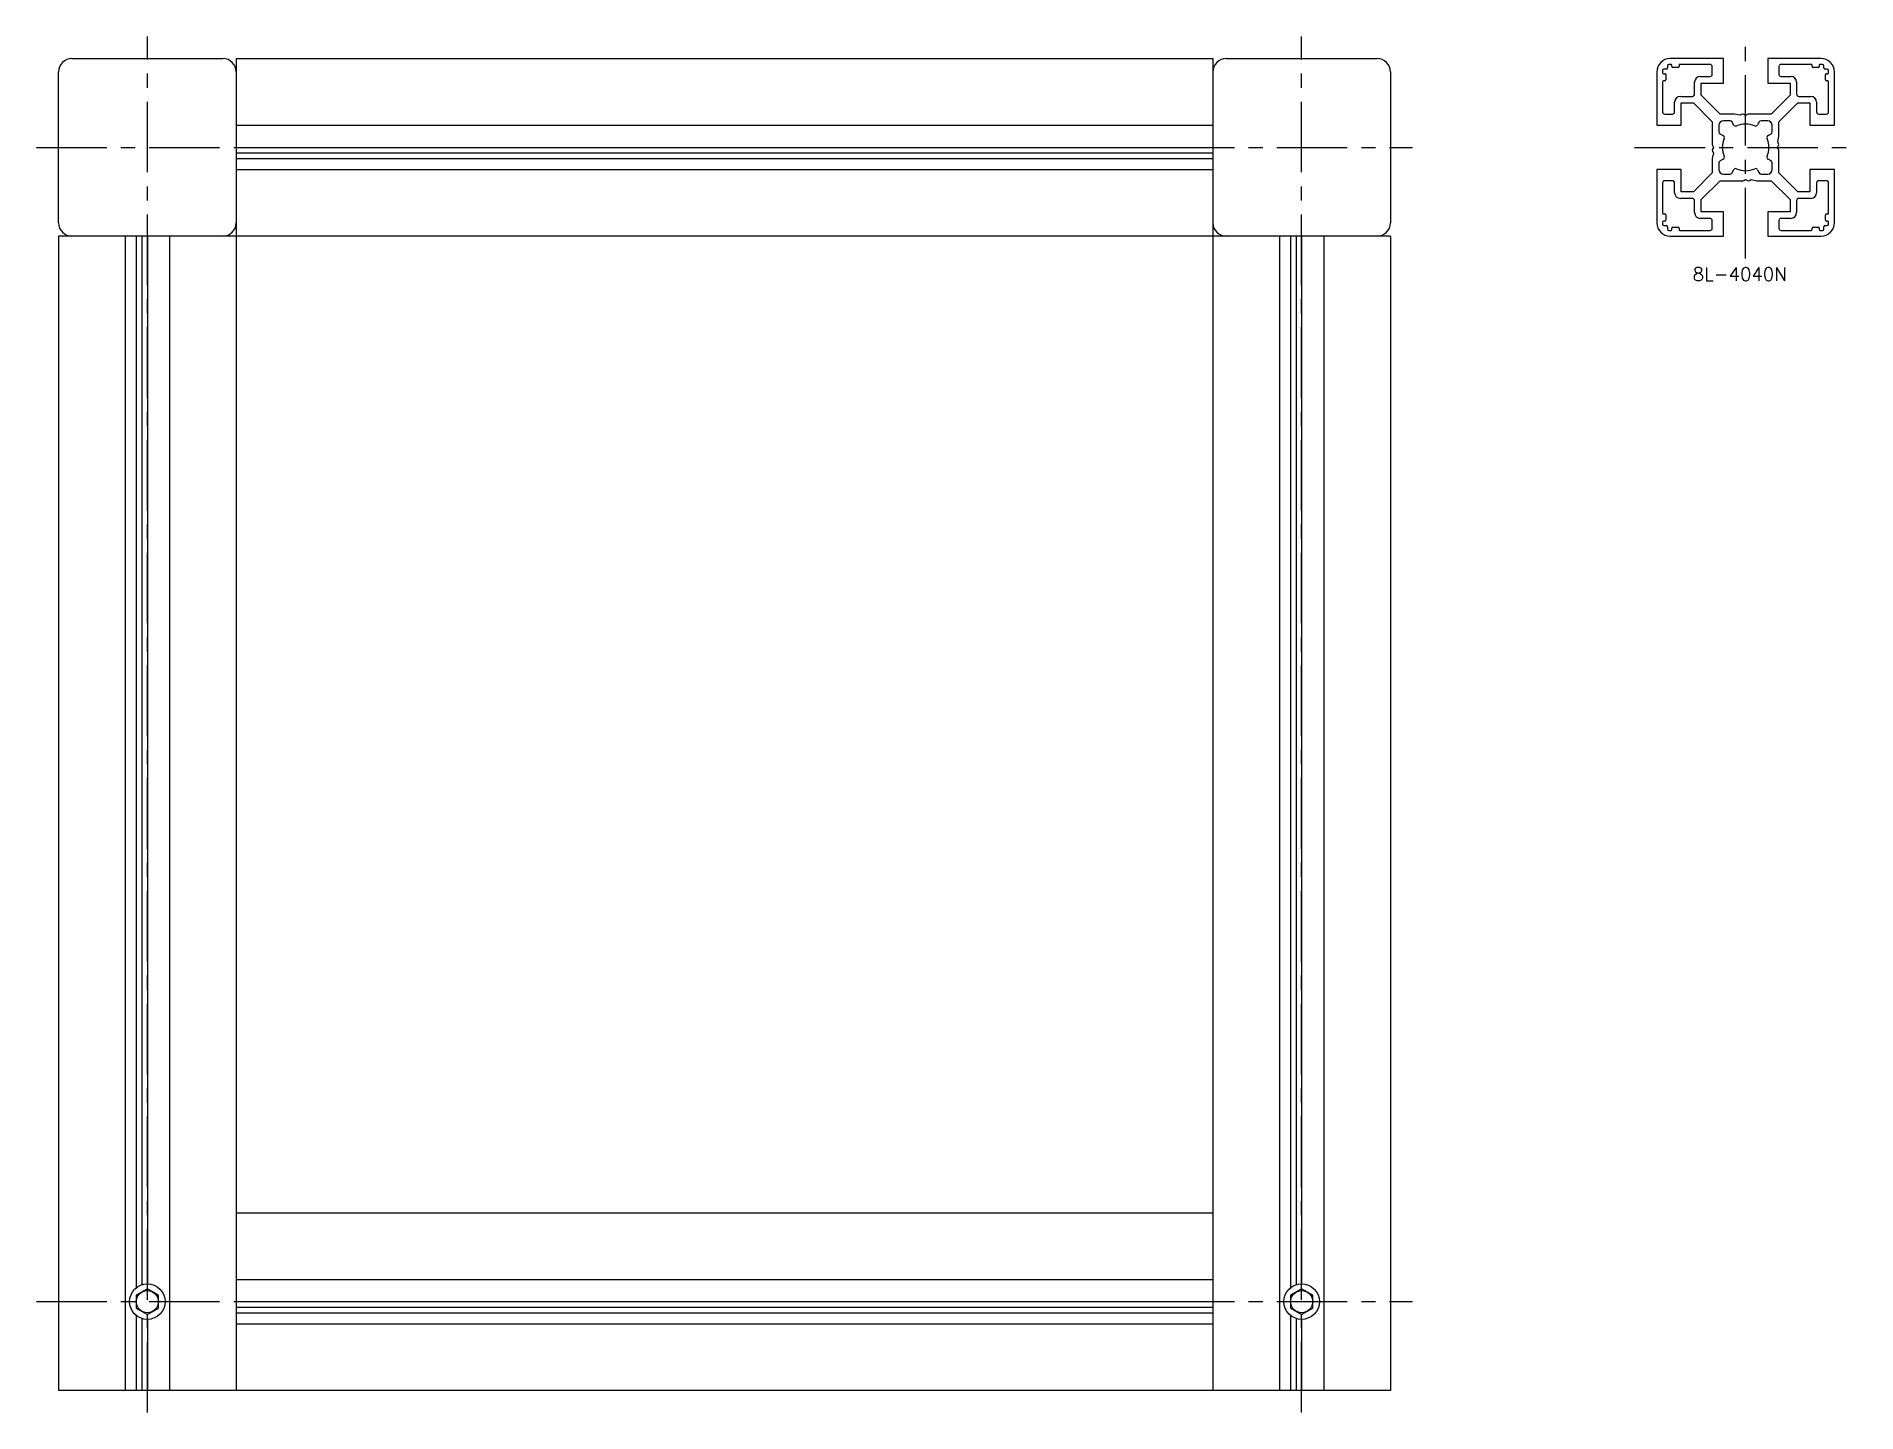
# Model space of a CAD drawing. Extents: x -5 to 1071, y -8 to 675.
# Drawn here: x 661 to 1071, y 5 to 315 of the extents above; entities that cross this region are included whole.
import ezdxf

# ---------------------------------------------------------------- set-up
doc = ezdxf.new("R2010")
doc.units = 0
doc.header["$LTSCALE"] = 0.5
doc.linetypes.add('CENTER', pattern=[50.8, 31.75, -6.35, 6.35, -6.35])
for name, color, linetype in [('MSM_CENTER', 1, 'CENTER'), ('MSM_CONTINUOUS', 7, 'CONTINUOUS'), ('MSM_PART_NUMBER', 7, 'CONTINUOUS')]:
    doc.layers.add(name, color=color, linetype=linetype)
doc.styles.get("Standard").update_dxf_attribs({"font": 'txt.shx', "height": 3, "bigfont": 'bigfont.shx'})

# ---------------------------------------------------------------- blocks, each defined once
blk = doc.blocks.new('*U10')
at = {"layer": 'MSM_PART_NUMBER'}
blk.add_text('8L-4040N', height=3, dxfattribs=at).set_placement((1034.07, 259.97))

msp = doc.modelspace()

# ---------------------------------------------------------------- linework, layer by layer
at = {"layer": 'MSM_CENTER'}
for p, q in [((686, 5), (686, 315)), ((946, 5), (946, 315)), ((1046, 265), (1046, 315)), ((661, 290), (971, 290)), ((1021, 290), (1071, 290)), ((661, 30), (971, 30))]:
    msp.add_line(p, q, dxfattribs=at)
at = {"layer": 'MSM_CONTINUOUS'}
for p, q in [((669, 310), (703, 310)), ((706, 310), (706, 10)), ((706, 310), (926, 310)), ((926, 310), (926, 10)), ((929, 310), (963, 310)), ((1028.1, 307.6), (1027.6, 307.6)), ((1028.4, 308.4), (1028.4, 307.9)), ((1029.2, 308.7), (1028.7, 308.7)), ((1041, 310), (1029, 310)), ((1029.4, 308.2), (1029.4, 308.5)), ((1030.8, 308), (1029.6, 308)), ((1031, 308.5), (1031, 308.2)), ((1038, 308.7), (1031.2, 308.7)), ((1038.5, 306.5), (1038.5, 308.2)), ((1041, 304.5), (1041, 310)), ((1063, 310), (1051, 310)), ((1051, 310), (1051, 304.5)), ((1053.5, 308.2), (1053.5, 306.5)), ((1060.8, 308.7), (1054, 308.7)), ((1061, 308.2), (1061, 308.5)), ((1062.4, 308), (1061.2, 308)), ((1062.6, 308.5), (1062.6, 308.2)), ((1063.3, 308.7), (1062.8, 308.7)), ((1063.6, 307.9), (1063.6, 308.4)), ((1064.4, 307.6), (1063.9, 307.6)), ((666, 273), (666, 307)), ((966, 307), (966, 273)), ((1026, 307), (1026, 295)), ((1027.3, 307.3), (1027.3, 306.8)), ((1027.3, 304.8), (1027.3, 298)), ((1027.5, 306.6), (1027.8, 306.6)), ((1027.8, 305), (1027.5, 305)), ((1028, 306.4), (1028, 305.2)), ((1034.5, 302), (1034.5, 304.7)), ((1035.8, 306), (1038, 306)), ((1036, 301.77), (1036, 304.5)), ((1036, 304.5), (1041, 304.5)), ((1051, 304.5), (1056, 304.5)), ((1054, 306), (1056.2, 306)), ((1056, 304.5), (1056, 301.77)), ((1057.5, 304.7), (1057.5, 302)), ((1064, 305.2), (1064, 306.4)), ((1064.2, 306.6), (1064.5, 306.6)), ((1064.5, 305), (1064.2, 305)), ((1064.7, 306.8), (1064.7, 307.3)), ((1064.7, 298), (1064.7, 304.8)), ((1066, 295), (1066, 307)), ((1030, 298), (1030, 300.2)), ((1031.3, 301.5), (1034, 301.5)), ((1031.5, 295), (1031.5, 300)), ((1031.5, 300), (1034.23, 300)), ((1034.23, 300), (1038.5, 295.73)), ((1040.27, 297.5), (1036, 301.77)), ((1056, 301.77), (1051.73, 297.5)), ((1053.5, 295.73), (1057.77, 300)), ((1057.77, 300), (1060.5, 300)), ((1058, 301.5), (1060.7, 301.5)), ((1060.5, 300), (1060.5, 295)), ((1062, 300.2), (1062, 298)), ((1027.8, 297.5), (1029.5, 297.5)), ((1038.5, 295.73), (1038.5, 290.65)), ((1043.5, 297.5), (1040.27, 297.5)), ((1042.51, 296), (1041, 296)), ((1043.31, 295.06), (1042.95, 295.73)), ((1044.78, 297.25), (1043.5, 297.5)), ((1045.1, 297.43), (1044.78, 297.25)), ((1046, 297.2), (1045.6, 297.43)), ((1046.4, 297.43), (1046, 297.2)), ((1051.73, 297.5), (1046.65, 297.5)), ((1049.05, 295.73), (1048.69, 295.06)), ((1051, 296), (1049.49, 296)), ((1053.5, 292.5), (1053.5, 295.73)), ((1062.5, 297.5), (1064.2, 297.5)), ((706, 295), (926, 295)), ((1026, 295), (1031.5, 295)), ((1040, 295), (1040, 293.49)), ((1040.27, 293.05), (1040.94, 292.69)), ((1051.06, 292.69), (1051.73, 293.05)), ((1052, 293.49), (1052, 295)), ((1053.25, 291.22), (1053.5, 292.5)), ((1053.43, 290.9), (1053.25, 291.22)), ((1060.5, 295), (1066, 295)), ((706, 290), (926, 290)), ((706, 288.78), (926, 288.78)), ((706, 287.5), (926, 287.5)), ((1038.75, 288.78), (1038.5, 287.5)), ((1038.5, 287.5), (1038.5, 284.27)), ((1038.57, 290.4), (1038.8, 290)), ((1038.8, 290), (1038.57, 289.6)), ((1038.57, 289.1), (1038.75, 288.78)), ((1040.94, 287.31), (1040.27, 286.95)), ((1051.73, 286.95), (1051.06, 287.31)), ((1053.2, 290), (1053.43, 290.4)), ((1053.43, 289.6), (1053.2, 290)), ((1053.5, 284.27), (1053.5, 289.35)), ((706, 285), (926, 285)), ((1031.5, 285), (1026, 285)), ((1026, 285), (1026, 273)), ((1031.5, 280), (1031.5, 285)), ((1038.5, 284.27), (1034.23, 280)), ((1040, 286.51), (1040, 285)), ((1041, 284), (1042.51, 284)), ((1042.95, 284.27), (1043.31, 284.94)), ((1048.69, 284.94), (1049.05, 284.27)), ((1049.49, 284), (1051, 284)), ((1052, 285), (1052, 286.51)), ((1057.77, 280), (1053.5, 284.27)), ((1066, 285), (1060.5, 285)), ((1060.5, 285), (1060.5, 280)), ((1066, 273), (1066, 285)), ((1027.3, 282), (1027.3, 275.2)), ((1029.5, 282.5), (1027.8, 282.5)), ((1030, 279.8), (1030, 282)), ((1034.23, 280), (1031.5, 280)), ((1036, 278.23), (1040.27, 282.5)), ((1040.27, 282.5), (1045.35, 282.5)), ((1045.6, 282.57), (1046, 282.8)), ((1046, 282.8), (1046.4, 282.57)), ((1046.9, 282.57), (1047.22, 282.75)), ((1047.22, 282.75), (1048.5, 282.5)), ((1048.5, 282.5), (1051.73, 282.5)), ((1051.73, 282.5), (1056, 278.23)), ((1060.5, 280), (1057.77, 280)), ((1062, 282), (1062, 279.8)), ((1064.2, 282.5), (1062.5, 282.5)), ((1064.7, 275.2), (1064.7, 282)), ((1027.5, 275), (1027.8, 275)), ((1028, 274.8), (1028, 273.6)), ((1034, 278.5), (1031.3, 278.5)), ((1034.5, 275.3), (1034.5, 278)), ((1036, 275.5), (1036, 278.23)), ((1041, 275.5), (1036, 275.5)), ((1041, 270), (1041, 275.5)), ((1056, 275.5), (1051, 275.5)), ((1051, 275.5), (1051, 270)), ((1056, 278.23), (1056, 275.5)), ((1057.5, 278), (1057.5, 275.3)), ((1060.7, 278.5), (1058, 278.5)), ((1064, 273.6), (1064, 274.8)), ((1064.2, 275), (1064.5, 275)), ((1027.3, 273.2), (1027.3, 272.7)), ((1027.8, 273.4), (1027.5, 273.4)), ((1027.6, 272.4), (1028.1, 272.4)), ((1028.4, 272.1), (1028.4, 271.6)), ((1028.7, 271.3), (1029.2, 271.3)), ((1029.4, 271.5), (1029.4, 271.8)), ((1029.6, 272), (1030.8, 272)), ((1031, 271.8), (1031, 271.5)), ((1031.2, 271.3), (1038, 271.3)), ((1038, 274), (1035.8, 274)), ((1038.5, 271.8), (1038.5, 273.5)), ((1053.5, 273.5), (1053.5, 271.8)), ((1056.2, 274), (1054, 274)), ((1054, 271.3), (1060.8, 271.3)), ((1061, 271.5), (1061, 271.8)), ((1061.2, 272), (1062.4, 272)), ((1062.6, 271.8), (1062.6, 271.5)), ((1062.8, 271.3), (1063.3, 271.3)), ((1063.6, 271.6), (1063.6, 272.1)), ((1063.9, 272.4), (1064.4, 272.4)), ((1064.5, 273.4), (1064.2, 273.4)), ((1064.7, 272.7), (1064.7, 273.2)), ((966, 270), (666, 270)), ((666, 270), (666, 10)), ((681, 270), (681, 10)), ((683.5, 270), (683.5, 33.12)), ((684.78, 270), (684.78, 33.81)), ((686, 270), (686, 34)), ((691, 270), (691, 10)), ((941, 270), (941, 10)), ((943.5, 270), (943.5, 33.12)), ((944.78, 270), (944.78, 33.81)), ((946, 270), (946, 34)), ((951, 270), (951, 10)), ((966, 270), (966, 10)), ((1029, 270), (1041, 270)), ((1051, 270), (1063, 270)), ((706, 50), (926, 50)), ((686, 32.89), (683.5, 31.44)), ((688.5, 31.44), (686, 32.89)), ((706, 35), (926, 35)), ((946, 32.89), (943.5, 31.44)), ((948.5, 31.44), (946, 32.89)), ((683.5, 31.44), (683.5, 28.56)), ((688.5, 28.56), (688.5, 31.44)), ((706, 30), (926, 30)), ((706, 28.78), (926, 28.78)), ((943.5, 31.44), (943.5, 28.56)), ((948.5, 28.56), (948.5, 31.44)), ((683.5, 28.56), (686, 27.11)), ((683.5, 26.88), (683.5, 10)), ((684.78, 26.19), (684.78, 10)), ((686, 27.11), (688.5, 28.56)), ((686, 26), (686, 10)), ((706, 27.5), (926, 27.5)), ((706, 25), (926, 25)), ((943.5, 28.56), (946, 27.11)), ((943.5, 26.88), (943.5, 10)), ((944.78, 26.19), (944.78, 10)), ((946, 27.11), (948.5, 28.56)), ((946, 26), (946, 10)), ((966, 10), (666, 10))]:
    msp.add_line(p, q, dxfattribs=at)
for centre, radius in [((686, 30), 4), ((946, 30), 4), ((686, 30), 2.5), ((946, 30), 2.5)]:
    msp.add_circle(centre, radius, dxfattribs=at)
for centre, radius, start, end in [((669, 307), 3, 90, 180), ((703, 307), 3, 0, 90), ((929, 307), 3, 90, 180), ((963, 307), 3, 0, 90), ((1029, 307), 3, 90, 180), ((1027.6, 307.3), 0.3, 90, 180), ((1028.1, 307.9), 0.3, 270, 0), ((1028.7, 308.4), 0.3, 90, 180), ((1029.2, 308.5), 0.2, 0, 90), ((1029.6, 308.2), 0.2, 180, 270), ((1030.8, 308.2), 0.2, 270, 0), ((1031.2, 308.5), 0.2, 90, 180), ((1038, 308.2), 0.5, 0, 90), ((1054, 308.2), 0.5, 90, 180), ((1060.8, 308.5), 0.2, 0, 90), ((1061.2, 308.2), 0.2, 180, 270), ((1062.4, 308.2), 0.2, 270, 0), ((1062.8, 308.5), 0.2, 90, 180), ((1063, 307), 3, 0, 90), ((1063.3, 308.4), 0.3, 0, 90), ((1063.9, 307.9), 0.3, 180, 270), ((1064.4, 307.3), 0.3, 0, 90), ((1027.5, 306.8), 0.2, 180, 270), ((1027.5, 304.8), 0.2, 90, 180), ((1027.8, 306.4), 0.2, 0, 90), ((1027.8, 305.2), 0.2, 270, 0), ((1035.8, 304.7), 1.3, 90, 180), ((1038, 306.5), 0.5, 270, 0), ((1054, 306.5), 0.5, 180, 270), ((1056.2, 304.7), 1.3, 0, 90), ((1064.2, 306.4), 0.2, 90, 180), ((1064.2, 305.2), 0.2, 180, 270), ((1064.5, 306.8), 0.2, 270, 0), ((1064.5, 304.8), 0.2, 0, 90), ((1031.3, 300.2), 1.3, 90, 180), ((1034, 302), 0.5, 270, 0), ((1058, 302), 0.5, 180, 270), ((1060.7, 300.2), 1.3, 0, 90), ((1027.8, 298), 0.5, 180, 270), ((1029.5, 298), 0.5, 270, 0), ((1041, 295), 1, 90, 180), ((1042.51, 295.5), 0.5, 28, 90), ((1046, 290), 5.25, 66.9885, 113.0115), ((1045.35, 297), 0.5, 60, 120), ((1046.65, 297), 0.5, 90, 120), ((1049.49, 295.5), 0.5, 90, 152), ((1051, 295), 1, 0, 90), ((1062.5, 298), 0.5, 180, 270), ((1064.2, 298), 0.5, 270, 0), ((1040.5, 293.49), 0.5, 180, 242), ((1046, 290), 5.25, 156.9885, 203.0115), ((1040.71, 292.25), 0.5, 336.9885, 62), ((1043.75, 295.29), 0.5, 208, 293.0115), ((1048.25, 295.29), 0.5, 246.9885, 332), ((1051.29, 292.25), 0.5, 118, 203.0115), ((1046, 290), 5.25, 336.9885, 23.0115), ((1051.5, 293.49), 0.5, 298, 0), ((1039, 290.65), 0.5, 180, 210), ((1039, 289.35), 0.5, 150, 210), ((1040.71, 287.75), 0.5, 298, 23.0115), ((1051.29, 287.75), 0.5, 156.9885, 242), ((1053, 290.65), 0.5, 330, 30), ((1053, 289.35), 0.5, 0, 30), ((1040.5, 286.51), 0.5, 118, 180), ((1041, 285), 1, 180, 270), ((1042.51, 284.5), 0.5, 270, 332), ((1043.75, 284.71), 0.5, 66.9885, 152), ((1046, 290), 5.25, 246.9885, 293.0115), ((1048.25, 284.71), 0.5, 28, 113.0115), ((1049.49, 284.5), 0.5, 208, 270), ((1051, 285), 1, 270, 0), ((1051.5, 286.51), 0.5, 0, 62), ((1027.8, 282), 0.5, 90, 180), ((1029.5, 282), 0.5, 0, 90), ((1031.3, 279.8), 1.3, 180, 270), ((1045.35, 283), 0.5, 270, 300), ((1046.65, 283), 0.5, 240, 300), ((1060.7, 279.8), 1.3, 270, 0), ((1062.5, 282), 0.5, 90, 180), ((1064.2, 282), 0.5, 0, 90), ((1027.5, 275.2), 0.2, 180, 270), ((1027.8, 274.8), 0.2, 0, 90), ((1034, 278), 0.5, 0, 90), ((1035.8, 275.3), 1.3, 180, 270), ((1056.2, 275.3), 1.3, 270, 0), ((1058, 278), 0.5, 90, 180), ((1064.2, 274.8), 0.2, 90, 180), ((1064.5, 275.2), 0.2, 270, 0), ((669, 273), 3, 180, 270), ((703, 273), 3, 270, 0), ((929, 273), 3, 180, 270), ((963, 273), 3, 270, 0), ((1029, 273), 3, 180, 270), ((1027.5, 273.2), 0.2, 90, 180), ((1027.6, 272.7), 0.3, 180, 270), ((1027.8, 273.6), 0.2, 270, 0), ((1028.1, 272.1), 0.3, 0, 90), ((1028.7, 271.6), 0.3, 180, 270), ((1029.2, 271.5), 0.2, 270, 0), ((1029.6, 271.8), 0.2, 90, 180), ((1030.8, 271.8), 0.2, 0, 90), ((1031.2, 271.5), 0.2, 180, 270), ((1038, 273.5), 0.5, 0, 90), ((1038, 271.8), 0.5, 270, 0), ((1054, 273.5), 0.5, 90, 180), ((1054, 271.8), 0.5, 180, 270), ((1060.8, 271.5), 0.2, 270, 0), ((1061.2, 271.8), 0.2, 90, 180), ((1062.4, 271.8), 0.2, 0, 90), ((1062.8, 271.5), 0.2, 180, 270), ((1063, 273), 3, 270, 0), ((1063.3, 271.6), 0.3, 270, 0), ((1063.9, 272.1), 0.3, 90, 180), ((1064.2, 273.6), 0.2, 180, 270), ((1064.4, 272.7), 0.3, 270, 0), ((1064.5, 273.2), 0.2, 0, 90)]:
    msp.add_arc(centre, radius, start, end, dxfattribs=at)

# ---------------------------------------------------------------- block references
msp.add_blockref('*U10', (0, 0), dxfattribs=at)

doc.saveas('drawing.dxf')
